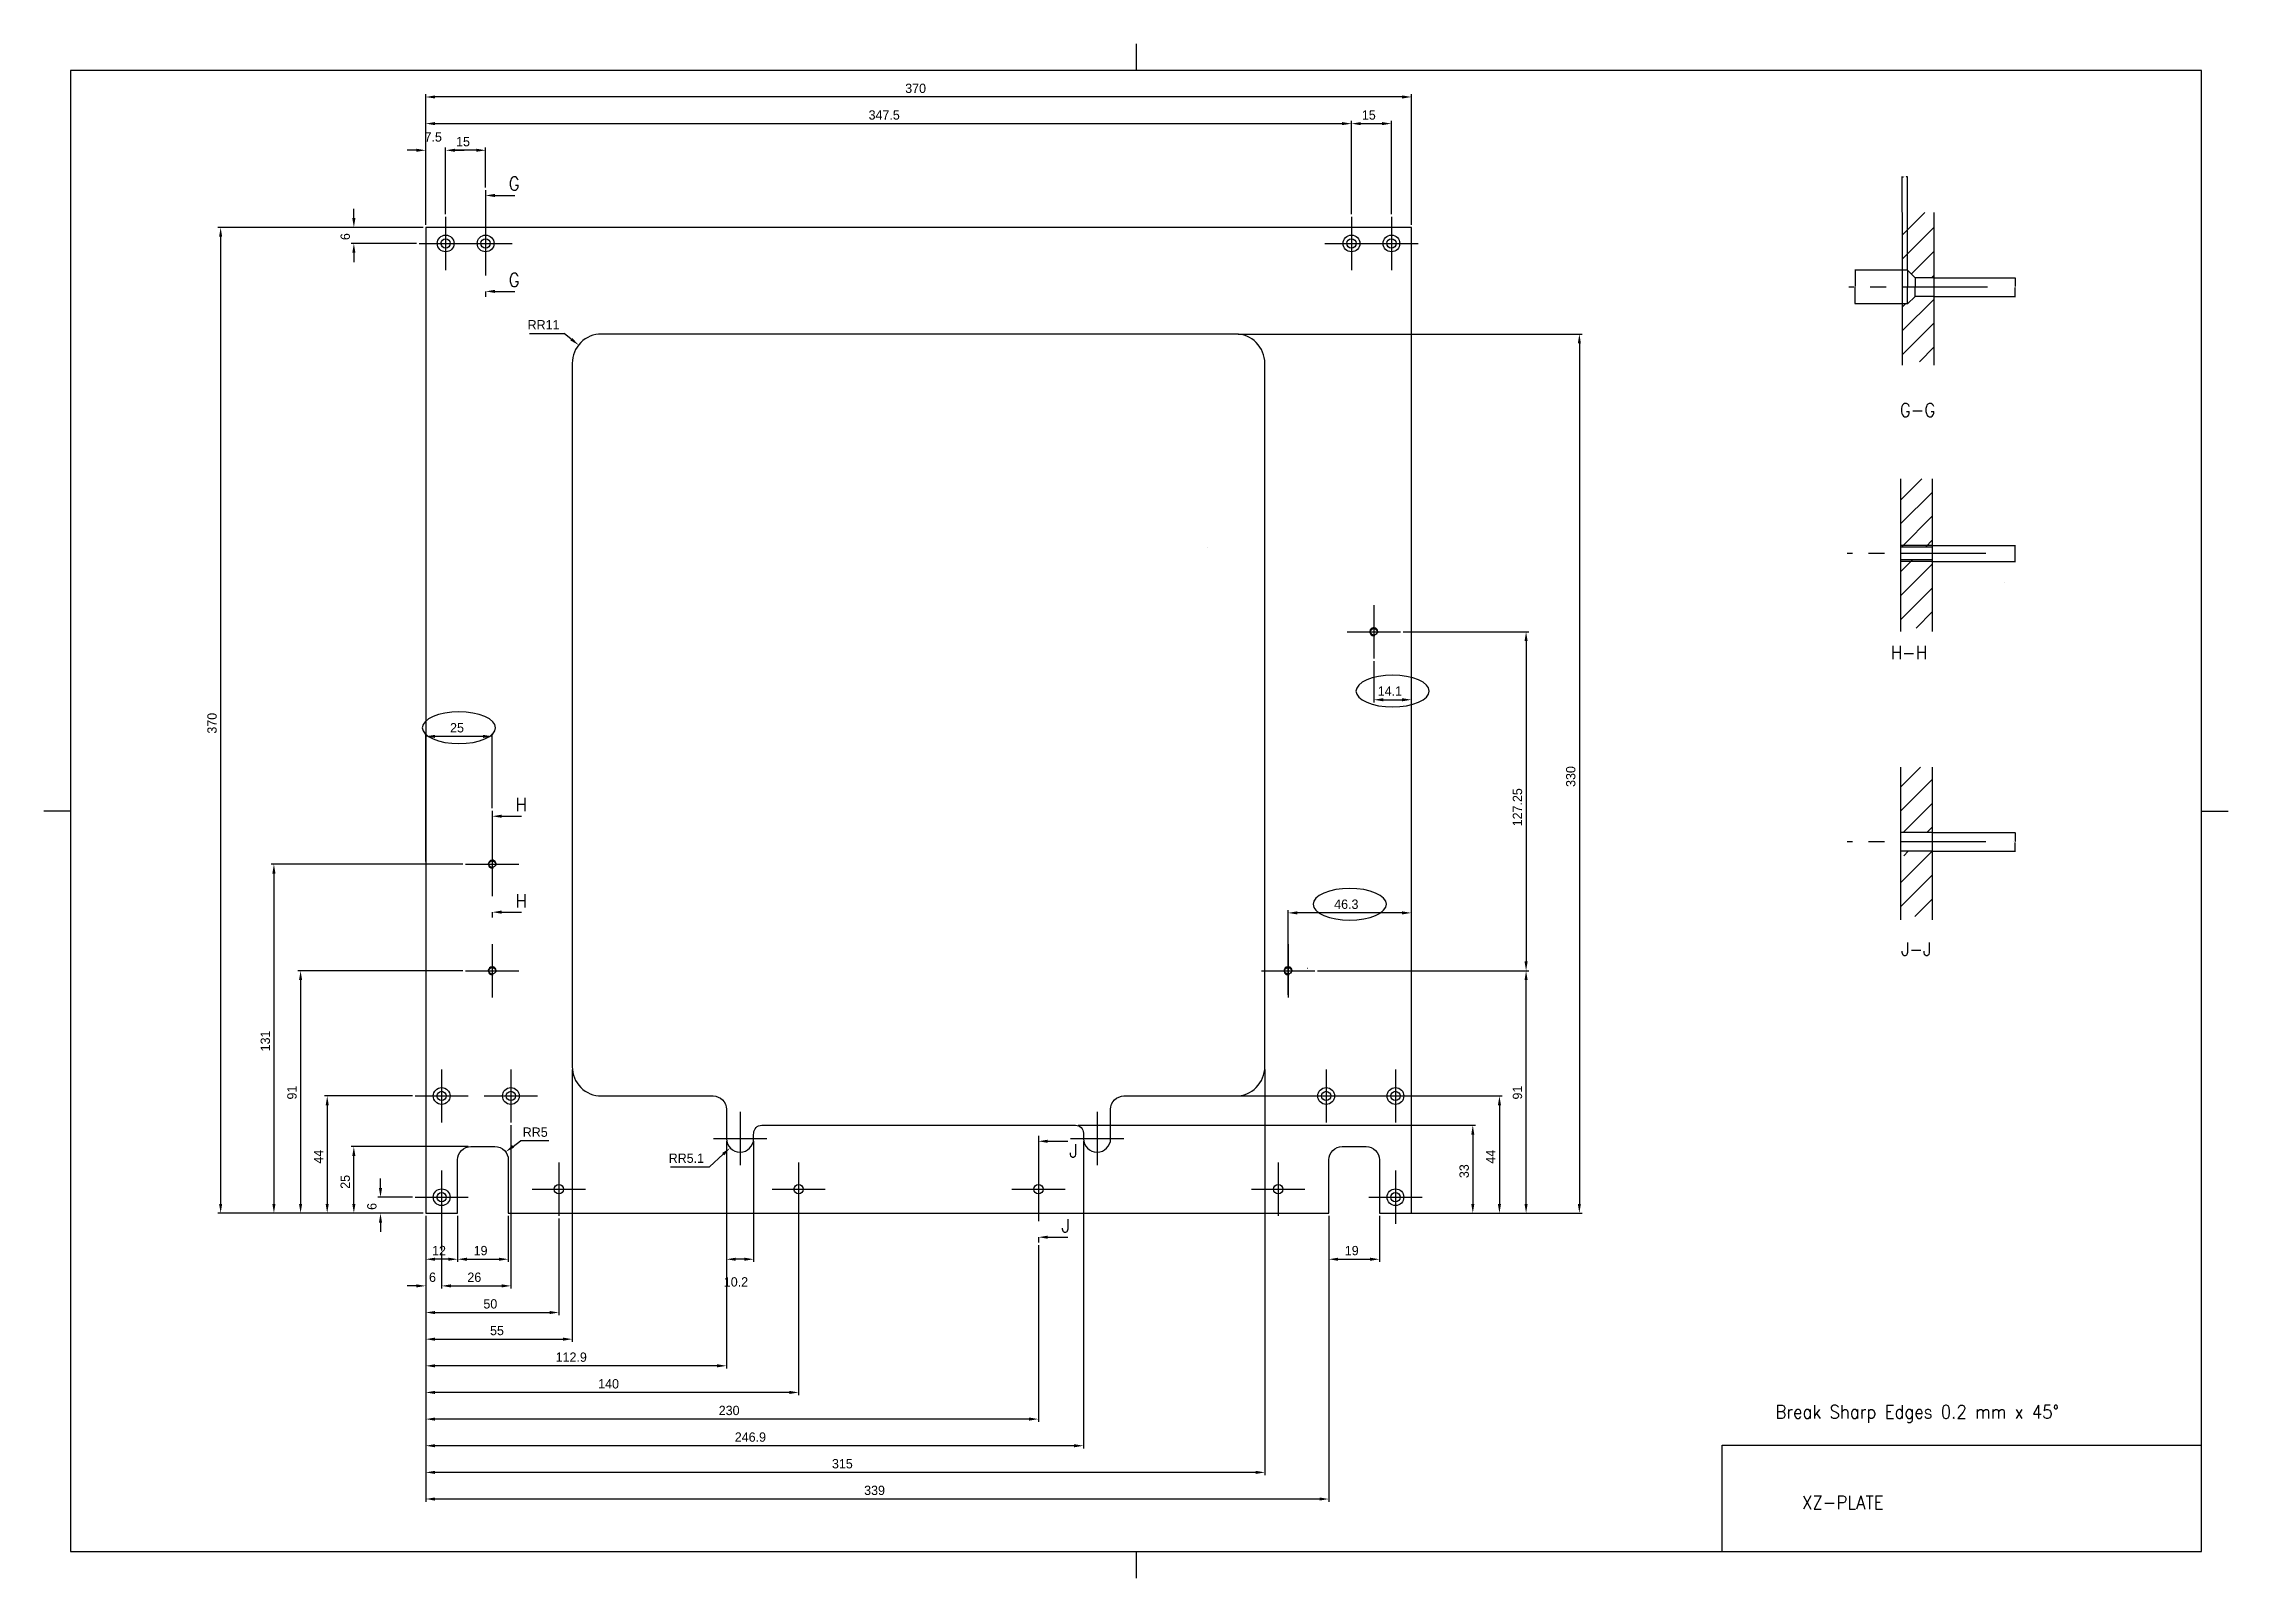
# Model space of a CAD drawing. Extents: x -1900 to -80, y -566 to 781.
# Drawn here: x -1900 to -1080, y -566 to 10 of the extents above; entities that cross this region are included whole.
import ezdxf
from ezdxf.enums import TextEntityAlignment as Align

# ---------------------------------------------------------------- set-up
doc = ezdxf.new("R2010")
doc.units = 0
doc.linetypes.add('CENTER', pattern=[50, 32, -6, 6, -6])
doc.layers.get('0').update_dxf_attribs({"linetype": 'CONTINUOUS'})
doc.layers.get('DEFPOINTS').update_dxf_attribs({"linetype": 'CONTINUOUS'})
for name, color, linetype in [('_COMMENTS_NAMES', 7, 'CONTINUOUS'), ('BORDER', 7, 'CONTINUOUS'), ('CENTER', 1, 'CENTER'), ('DIMENSION', 4, 'CONTINUOUS'), ('DIMENSION_NEW', 6, 'CONTINUOUS'), ('HATCH', 3, 'CONTINUOUS'), ('HOLE_3_5_MM', 6, 'CONTINUOUS'), ('HOLE_M3', 3, 'CONTINUOUS'), ('SECTION', 4, 'CENTER'), ('THINLINE', 3, 'CONTINUOUS')]:
    doc.layers.add(name, color=color, linetype=linetype)
doc.styles.add('TEXTSTYLE0', font='standard')
doc.styles.add('TEXTSTYLE12', font='Standard')
doc.styles.add('TEXTSTYLE13', font='Standard')
doc.styles.add('TEXTSTYLE14', font='Standard')
doc.styles.add('TEXTSTYLE15', font='Standard')
doc.styles.add('TEXTSTYLE16', font='Standard')
doc.styles.add('TEXTSTYLE17', font='Standard')
doc.styles.add('TEXTSTYLE18', font='Standard')
doc.styles.add('TEXTSTYLE19', font='Standard')
doc.styles.add('TEXTSTYLE20', font='Standard')
doc.styles.add('TEXTSTYLE42', font='Standard')
doc.dimstyles.new('QCADDIMSTYLE', dxfattribs={"dimtxt": 3.5, "dimasz": 3.5, "dimexe": 1, "dimexo": 1, "dimgap": 1.5, "dimtad": 1, "dimtoh": 1, "dimzin": 0, "dimcen": 0.09, "dimazin": 3, "dimtfac": 1, "dimtofl": 0, "dimtmove": 0, "dimatfit": 3})

msp = doc.modelspace()

# ---------------------------------------------------------------- texts
at = {"layer": '_COMMENTS_NAMES', "linetype": 'CONTINUOUS'}
for s, style, p in [('Break Sharp Edges 0.2 mm x 45°', 'TEXTSTYLE42', (-1250, -506)), ('XZ-PLATE', 'TEXTSTYLE0', (-1240, -540))]:
    msp.add_text(s, height=5, dxfattribs=dict(at, style=style)).set_placement(p)
at = {"layer": 'SECTION', "linetype": 'CONTINUOUS'}
for s, style, p in [('G', 'TEXTSTYLE14', (-1725.476, -45.014)), ('G', 'TEXTSTYLE15', (-1725.476, -81.186)), ('H', 'TEXTSTYLE12', (-1722.976, -278.014)), ('H', 'TEXTSTYLE13', (-1722.976, -314.186)), ('J', 'TEXTSTYLE19', (-1515, -408)), ('J', 'TEXTSTYLE20', (-1517.976, -436.186))]:
    msp.add_text(s, height=5, dxfattribs=dict(at, style=style)).set_placement(p)
for s, style, p in [('G-G', 'TEXTSTYLE16', (-1190, -130)), ('H-H', 'TEXTSTYLE17', (-1193.065, -221.002)), ('J-J', 'TEXTSTYLE18', (-1191.468, -332.336))]:
    msp.add_text(s, height=5, rotation=360, dxfattribs=dict(at, style=style)).set_placement(p, align=Align.RIGHT)

# ---------------------------------------------------------------- blocks, each defined once
blk = doc.blocks.new('*D11')
at = {"layer": 'DEFPOINTS', "color": 0}
for p in [(-1749.12, -30), (-1749.12, -54.97), (-1756.62, -58.97)]:
    blk.add_point(p, dxfattribs=at)
at = {"layer": 'DIMENSION', "color": 0}
for p, q in [((-1760.12, -30), (-1763.62, -30)), ((-1756.62, -57.97), (-1756.62, -29)), ((-1749.12, -53.97), (-1749.12, -29)), ((-1745.62, -30), (-1742.12, -30))]:
    blk.add_line(p, q, dxfattribs=at)
for points in [[(-1760.12, -30.58), (-1760.12, -29.42), (-1756.62, -30)], [(-1745.62, -29.42), (-1745.62, -30.58), (-1749.12, -30)]]:
    blk.add_solid(points, dxfattribs=at)
at = {"layer": 'DIMENSION', "color": 0, "linetype": 'CONTINUOUS'}
blk.add_text('7.5', height=3.5, dxfattribs=at).set_placement((-1757.04, -26.75))
blk = doc.blocks.new('*D12')
at = {"layer": 'DEFPOINTS', "color": 0}
for p in [(-1749.12, -30), (-1734.12, -44.97), (-1749.12, -53.97)]:
    blk.add_point(p, dxfattribs=at)
at = {"layer": 'DIMENSION', "color": 0}
for p, q in [((-1749.12, -52.97), (-1749.12, -29)), ((-1737.62, -30), (-1745.62, -30)), ((-1734.12, -43.97), (-1734.12, -29))]:
    blk.add_line(p, q, dxfattribs=at)
for points in [[(-1745.62, -29.42), (-1745.62, -30.58), (-1749.12, -30)], [(-1737.62, -30.58), (-1737.62, -29.42), (-1734.12, -30)]]:
    blk.add_solid(points, dxfattribs=at)
at = {"layer": 'DIMENSION', "color": 0, "linetype": 'CONTINUOUS'}
blk.add_text('15', height=3.5, dxfattribs=at).set_placement((-1745.21, -28.5))
blk = doc.blocks.new('*D13')
at = {"layer": 'DEFPOINTS', "color": 0}
for p in [(-1409.12, -20), (-1409.12, -54.97), (-1756.62, -58.97)]:
    blk.add_point(p, dxfattribs=at)
at = {"layer": 'DIMENSION', "color": 0}
for p, q in [((-1756.62, -57.97), (-1756.62, -19)), ((-1753.12, -20), (-1412.62, -20)), ((-1409.12, -53.97), (-1409.12, -19))]:
    blk.add_line(p, q, dxfattribs=at)
for points in [[(-1753.12, -19.42), (-1753.12, -20.58), (-1756.62, -20)], [(-1412.62, -20.58), (-1412.62, -19.42), (-1409.12, -20)]]:
    blk.add_solid(points, dxfattribs=at)
at = {"layer": 'DIMENSION', "color": 0, "linetype": 'CONTINUOUS'}
blk.add_text('347.5', height=3.5, dxfattribs=at).set_placement((-1590.37, -18.5))
blk = doc.blocks.new('*D14')
at = {"layer": 'DEFPOINTS', "color": 0}
for p in [(-1394.12, -20), (-1409.12, -54.97), (-1394.12, -54.97)]:
    blk.add_point(p, dxfattribs=at)
at = {"layer": 'DIMENSION', "color": 0}
for p, q in [((-1409.12, -53.97), (-1409.12, -19)), ((-1405.62, -20), (-1397.62, -20)), ((-1394.12, -53.97), (-1394.12, -19))]:
    blk.add_line(p, q, dxfattribs=at)
for points in [[(-1405.62, -19.42), (-1405.62, -20.58), (-1409.12, -20)], [(-1397.62, -20.58), (-1397.62, -19.42), (-1394.12, -20)]]:
    blk.add_solid(points, dxfattribs=at)
at = {"layer": 'DIMENSION', "color": 0, "linetype": 'CONTINUOUS'}
blk.add_text('15', height=3.5, dxfattribs=at).set_placement((-1405.21, -18.5))
blk = doc.blocks.new('*D15')
at = {"layer": 'DEFPOINTS', "color": 0}
for p in [(-1756.62, -10), (-1756.62, -58.97), (-1386.62, -58.97)]:
    blk.add_point(p, dxfattribs=at)
at = {"layer": 'DIMENSION', "color": 0}
for p, q in [((-1756.62, -57.97), (-1756.62, -9)), ((-1390.12, -10), (-1753.12, -10)), ((-1386.62, -57.97), (-1386.62, -9))]:
    blk.add_line(p, q, dxfattribs=at)
for points in [[(-1753.12, -9.42), (-1753.12, -10.58), (-1756.62, -10)], [(-1390.12, -10.58), (-1390.12, -9.42), (-1386.62, -10)]]:
    blk.add_solid(points, dxfattribs=at)
at = {"layer": 'DIMENSION', "color": 0, "linetype": 'CONTINUOUS'}
blk.add_text('370', height=3.5, dxfattribs=at).set_placement((-1576.62, -8.5))
blk = doc.blocks.new('*D16')
at = {"layer": 'DEFPOINTS', "color": 0}
for p in [(-1756.62, -428.97), (-1750.62, -442.97), (-1750.62, -456.24)]:
    blk.add_point(p, dxfattribs=at)
at = {"layer": 'DIMENSION', "color": 0}
for p, q in [((-1756.62, -429.97), (-1756.62, -457.24)), ((-1750.62, -443.97), (-1750.62, -457.24)), ((-1760.12, -456.24), (-1763.62, -456.24)), ((-1747.12, -456.24), (-1743.62, -456.24))]:
    blk.add_line(p, q, dxfattribs=at)
for points in [[(-1760.12, -456.83), (-1760.12, -455.66), (-1756.62, -456.24)], [(-1747.12, -455.66), (-1747.12, -456.83), (-1750.62, -456.24)]]:
    blk.add_solid(points, dxfattribs=at)
at = {"layer": 'DIMENSION', "color": 0, "linetype": 'CONTINUOUS'}
blk.add_text('6', height=3.5, dxfattribs=at).set_placement((-1755.37, -454.74))
blk = doc.blocks.new('*D17')
at = {"layer": 'DEFPOINTS', "color": 0}
for p in [(-1724.62, -394.97), (-1750.62, -443.97), (-1724.62, -456.24)]:
    blk.add_point(p, dxfattribs=at)
at = {"layer": 'DIMENSION', "color": 0}
for p, q in [((-1724.62, -395.97), (-1724.62, -457.24)), ((-1750.62, -444.97), (-1750.62, -457.24)), ((-1747.12, -456.24), (-1728.12, -456.24))]:
    blk.add_line(p, q, dxfattribs=at)
for points in [[(-1747.12, -455.66), (-1747.12, -456.83), (-1750.62, -456.24)], [(-1728.12, -456.83), (-1728.12, -455.66), (-1724.62, -456.24)]]:
    blk.add_solid(points, dxfattribs=at)
at = {"layer": 'DIMENSION', "color": 0, "linetype": 'CONTINUOUS'}
blk.add_text('26', height=3.5, dxfattribs=at).set_placement((-1740.96, -454.74))
blk = doc.blocks.new('*D18')
at = {"layer": 'DEFPOINTS', "color": 0}
for p in [(-1744.62, -428.97), (-1725.62, -428.97), (-1725.62, -446.24)]:
    blk.add_point(p, dxfattribs=at)
at = {"layer": 'DIMENSION', "color": 0}
for p, q in [((-1744.62, -429.97), (-1744.62, -447.24)), ((-1725.62, -429.97), (-1725.62, -447.24)), ((-1741.12, -446.24), (-1729.12, -446.24))]:
    blk.add_line(p, q, dxfattribs=at)
for points in [[(-1741.12, -445.66), (-1741.12, -446.83), (-1744.62, -446.24)], [(-1729.12, -446.83), (-1729.12, -445.66), (-1725.62, -446.24)]]:
    blk.add_solid(points, dxfattribs=at)
at = {"layer": 'DIMENSION', "color": 0, "linetype": 'CONTINUOUS'}
blk.add_text('19', height=3.5, dxfattribs=at).set_placement((-1738.62, -444.74))
blk = doc.blocks.new('*D19')
at = {"layer": 'DEFPOINTS', "color": 0}
for p in [(-1756.62, -428.97), (-1744.62, -428.97), (-1756.62, -446.24)]:
    blk.add_point(p, dxfattribs=at)
at = {"layer": 'DIMENSION', "color": 0}
for p, q in [((-1756.62, -429.97), (-1756.62, -447.24)), ((-1744.62, -429.97), (-1744.62, -447.24)), ((-1748.12, -446.24), (-1753.12, -446.24))]:
    blk.add_line(p, q, dxfattribs=at)
for points in [[(-1753.12, -445.66), (-1753.12, -446.83), (-1756.62, -446.24)], [(-1748.12, -446.83), (-1748.12, -445.66), (-1744.62, -446.24)]]:
    blk.add_solid(points, dxfattribs=at)
at = {"layer": 'DIMENSION', "color": 0, "linetype": 'CONTINUOUS'}
blk.add_text('12', height=3.5, dxfattribs=at).set_placement((-1754.21, -444.74))
blk = doc.blocks.new('*D20')
at = {"layer": 'DEFPOINTS', "color": 0}
for p in [(-1756.62, -428.97), (-1706.62, -429.97), (-1706.62, -466.24)]:
    blk.add_point(p, dxfattribs=at)
at = {"layer": 'DIMENSION', "color": 0}
for p, q in [((-1756.62, -429.97), (-1756.62, -467.24)), ((-1706.62, -430.97), (-1706.62, -467.24)), ((-1753.12, -466.24), (-1710.12, -466.24))]:
    blk.add_line(p, q, dxfattribs=at)
for points in [[(-1753.12, -465.66), (-1753.12, -466.83), (-1756.62, -466.24)], [(-1710.12, -466.83), (-1710.12, -465.66), (-1706.62, -466.24)]]:
    blk.add_solid(points, dxfattribs=at)
at = {"layer": 'DIMENSION', "color": 0, "linetype": 'CONTINUOUS'}
blk.add_text('50', height=3.5, dxfattribs=at).set_placement((-1734.96, -464.74))
blk = doc.blocks.new('*D21')
at = {"layer": 'DEFPOINTS', "color": 0}
for p in [(-1701.62, -373.97), (-1756.62, -428.97), (-1701.62, -476.24)]:
    blk.add_point(p, dxfattribs=at)
at = {"layer": 'DIMENSION', "color": 0}
for p, q in [((-1701.62, -374.97), (-1701.62, -477.24)), ((-1756.62, -429.97), (-1756.62, -477.24)), ((-1753.12, -476.24), (-1705.12, -476.24))]:
    blk.add_line(p, q, dxfattribs=at)
for points in [[(-1753.12, -475.66), (-1753.12, -476.83), (-1756.62, -476.24)], [(-1705.12, -476.83), (-1705.12, -475.66), (-1701.62, -476.24)]]:
    blk.add_solid(points, dxfattribs=at)
at = {"layer": 'DIMENSION', "color": 0, "linetype": 'CONTINUOUS'}
blk.add_text('55', height=3.5, dxfattribs=at).set_placement((-1732.46, -474.74))
blk = doc.blocks.new('*D22')
at = {"layer": 'DEFPOINTS', "color": 0}
for p in [(-1643.72, -400.97), (-1756.62, -428.97), (-1756.62, -486.24)]:
    blk.add_point(p, dxfattribs=at)
at = {"layer": 'DIMENSION', "color": 0}
for p, q in [((-1643.72, -401.97), (-1643.72, -487.24)), ((-1756.62, -429.97), (-1756.62, -487.24)), ((-1647.22, -486.24), (-1753.12, -486.24))]:
    blk.add_line(p, q, dxfattribs=at)
for points in [[(-1753.12, -485.66), (-1753.12, -486.83), (-1756.62, -486.24)], [(-1647.22, -486.83), (-1647.22, -485.66), (-1643.72, -486.24)]]:
    blk.add_solid(points, dxfattribs=at)
at = {"layer": 'DIMENSION', "color": 0, "linetype": 'CONTINUOUS'}
blk.add_text('112.9', height=3.5, dxfattribs=at).set_placement((-1707.84, -484.74))
blk = doc.blocks.new('*D23')
at = {"layer": 'DEFPOINTS', "color": 0}
for p in [(-1643.72, -400.97), (-1633.52, -400.97), (-1643.72, -446.24)]:
    blk.add_point(p, dxfattribs=at)
at = {"layer": 'DIMENSION', "color": 0}
for p, q in [((-1643.72, -401.97), (-1643.72, -447.24)), ((-1633.52, -401.97), (-1633.52, -447.24)), ((-1637.02, -446.24), (-1640.22, -446.24))]:
    blk.add_line(p, q, dxfattribs=at)
for points in [[(-1640.22, -445.66), (-1640.22, -446.83), (-1643.72, -446.24)], [(-1637.02, -446.83), (-1637.02, -445.66), (-1633.52, -446.24)]]:
    blk.add_solid(points, dxfattribs=at)
at = {"layer": 'DIMENSION', "color": 0, "linetype": 'CONTINUOUS'}
blk.add_text('10.2', height=3.5, dxfattribs=at).set_placement((-1644.71, -456.49))
blk = doc.blocks.new('*D24')
at = {"layer": 'DEFPOINTS', "color": 0}
for p in [(-1756.62, -428.97), (-1616.62, -428.97), (-1756.62, -496.24)]:
    blk.add_point(p, dxfattribs=at)
at = {"layer": 'DIMENSION', "color": 0}
for p, q in [((-1756.62, -429.97), (-1756.62, -497.24)), ((-1616.62, -429.97), (-1616.62, -497.24)), ((-1620.12, -496.24), (-1753.12, -496.24))]:
    blk.add_line(p, q, dxfattribs=at)
for points in [[(-1753.12, -495.66), (-1753.12, -496.83), (-1756.62, -496.24)], [(-1620.12, -496.83), (-1620.12, -495.66), (-1616.62, -496.24)]]:
    blk.add_solid(points, dxfattribs=at)
at = {"layer": 'DIMENSION', "color": 0, "linetype": 'CONTINUOUS'}
blk.add_text('140', height=3.5, dxfattribs=at).set_placement((-1691.87, -494.74))
blk = doc.blocks.new('*D25')
at = {"layer": 'DEFPOINTS', "color": 0}
for p in [(-1756.62, -429.97), (-1526.62, -439.97), (-1756.62, -506.24)]:
    blk.add_point(p, dxfattribs=at)
at = {"layer": 'DIMENSION', "color": 0}
for p, q in [((-1756.62, -430.97), (-1756.62, -507.24)), ((-1526.62, -440.97), (-1526.62, -507.24)), ((-1530.12, -506.24), (-1753.12, -506.24))]:
    blk.add_line(p, q, dxfattribs=at)
for points in [[(-1753.12, -505.66), (-1753.12, -506.83), (-1756.62, -506.24)], [(-1530.12, -506.83), (-1530.12, -505.66), (-1526.62, -506.24)]]:
    blk.add_solid(points, dxfattribs=at)
at = {"layer": 'DIMENSION', "color": 0, "linetype": 'CONTINUOUS'}
blk.add_text('230', height=3.5, dxfattribs=at).set_placement((-1646.62, -504.74))
blk = doc.blocks.new('*D26')
at = {"layer": 'DEFPOINTS', "color": 0}
for p in [(-1509.72, -400.97), (-1756.62, -429.97), (-1756.62, -516.24)]:
    blk.add_point(p, dxfattribs=at)
at = {"layer": 'DIMENSION', "color": 0}
for p, q in [((-1509.72, -401.97), (-1509.72, -517.24)), ((-1756.62, -430.97), (-1756.62, -517.24)), ((-1513.22, -516.24), (-1753.12, -516.24))]:
    blk.add_line(p, q, dxfattribs=at)
for points in [[(-1753.12, -515.66), (-1753.12, -516.83), (-1756.62, -516.24)], [(-1513.22, -516.83), (-1513.22, -515.66), (-1509.72, -516.24)]]:
    blk.add_solid(points, dxfattribs=at)
at = {"layer": 'DIMENSION', "color": 0, "linetype": 'CONTINUOUS'}
blk.add_text('246.9', height=3.5, dxfattribs=at).set_placement((-1640.59, -514.74))
blk = doc.blocks.new('*D27')
at = {"layer": 'DEFPOINTS', "color": 0}
for p in [(-1773.58, -422.97), (-1760.62, -422.97), (-1756.62, -428.97)]:
    blk.add_point(p, dxfattribs=at)
at = {"layer": 'DIMENSION', "color": 0}
for p, q in [((-1773.58, -419.47), (-1773.58, -415.97)), ((-1761.62, -422.97), (-1774.58, -422.97)), ((-1757.62, -428.97), (-1774.58, -428.97)), ((-1773.58, -432.47), (-1773.58, -435.97))]:
    blk.add_line(p, q, dxfattribs=at)
for points in [[(-1774.16, -419.47), (-1773, -419.47), (-1773.58, -422.97)], [(-1773, -432.47), (-1774.16, -432.47), (-1773.58, -428.97)]]:
    blk.add_solid(points, dxfattribs=at)
at = {"layer": 'DIMENSION', "color": 0, "linetype": 'CONTINUOUS'}
blk.add_text('6', height=3.5, rotation=90, dxfattribs=at).set_placement((-1775.08, -427.72))
blk = doc.blocks.new('*D28')
at = {"layer": 'DEFPOINTS', "color": 0}
for p in [(-1783.58, -403.97), (-1739.62, -403.97), (-1756.62, -428.97)]:
    blk.add_point(p, dxfattribs=at)
at = {"layer": 'DIMENSION', "color": 0}
for p, q in [((-1740.62, -403.97), (-1784.58, -403.97)), ((-1783.58, -425.47), (-1783.58, -407.47)), ((-1757.62, -428.97), (-1784.58, -428.97))]:
    blk.add_line(p, q, dxfattribs=at)
for points in [[(-1783, -407.47), (-1784.16, -407.47), (-1783.58, -403.97)], [(-1784.16, -425.47), (-1783, -425.47), (-1783.58, -428.97)]]:
    blk.add_solid(points, dxfattribs=at)
at = {"layer": 'DIMENSION', "color": 0, "linetype": 'CONTINUOUS'}
blk.add_text('25', height=3.5, rotation=90, dxfattribs=at).set_placement((-1785.08, -419.8))
blk = doc.blocks.new('*D29')
at = {"layer": 'DEFPOINTS', "color": 0}
for p in [(-1760.62, -384.97), (-1793.58, -428.97), (-1756.62, -428.97)]:
    blk.add_point(p, dxfattribs=at)
at = {"layer": 'DIMENSION', "color": 0}
for p, q in [((-1761.62, -384.97), (-1794.58, -384.97)), ((-1793.58, -388.47), (-1793.58, -425.47)), ((-1757.62, -428.97), (-1794.58, -428.97))]:
    blk.add_line(p, q, dxfattribs=at)
for points in [[(-1793, -388.47), (-1794.16, -388.47), (-1793.58, -384.97)], [(-1794.16, -425.47), (-1793, -425.47), (-1793.58, -428.97)]]:
    blk.add_solid(points, dxfattribs=at)
at = {"layer": 'DIMENSION', "color": 0, "linetype": 'CONTINUOUS'}
blk.add_text('44', height=3.5, rotation=90, dxfattribs=at).set_placement((-1795.08, -410.38))
blk = doc.blocks.new('*D30')
at = {"layer": 'DEFPOINTS', "color": 0}
for p in [(-1741.62, -337.97), (-1803.58, -428.97), (-1756.62, -428.97)]:
    blk.add_point(p, dxfattribs=at)
at = {"layer": 'DIMENSION', "color": 0}
for p, q in [((-1742.62, -337.97), (-1804.58, -337.97)), ((-1803.58, -341.47), (-1803.58, -425.47)), ((-1757.62, -428.97), (-1804.58, -428.97))]:
    blk.add_line(p, q, dxfattribs=at)
for points in [[(-1803, -341.47), (-1804.16, -341.47), (-1803.58, -337.97)], [(-1804.16, -425.47), (-1803, -425.47), (-1803.58, -428.97)]]:
    blk.add_solid(points, dxfattribs=at)
at = {"layer": 'DIMENSION', "color": 0, "linetype": 'CONTINUOUS'}
blk.add_text('91', height=3.5, rotation=90, dxfattribs=at).set_placement((-1805.08, -386.3))
blk = doc.blocks.new('*D31')
at = {"layer": 'DEFPOINTS', "color": 0}
for p in [(-1741.62, -297.97), (-1813.58, -428.97), (-1756.62, -428.97)]:
    blk.add_point(p, dxfattribs=at)
at = {"layer": 'DIMENSION', "color": 0}
for p, q in [((-1742.62, -297.97), (-1814.58, -297.97)), ((-1813.58, -301.47), (-1813.58, -425.47)), ((-1757.62, -428.97), (-1814.58, -428.97))]:
    blk.add_line(p, q, dxfattribs=at)
for points in [[(-1813, -301.47), (-1814.16, -301.47), (-1813.58, -297.97)], [(-1814.16, -425.47), (-1813, -425.47), (-1813.58, -428.97)]]:
    blk.add_solid(points, dxfattribs=at)
at = {"layer": 'DIMENSION', "color": 0, "linetype": 'CONTINUOUS'}
blk.add_text('131', height=3.5, rotation=90, dxfattribs=at).set_placement((-1815.08, -368.22))
blk = doc.blocks.new('*D32')
at = {"layer": 'DEFPOINTS', "color": 0}
for p in [(-1422.92, -337.97), (-1343.58, -337.97), (-1386.62, -428.97)]:
    blk.add_point(p, dxfattribs=at)
at = {"layer": 'DIMENSION', "color": 0}
for p, q in [((-1421.92, -337.97), (-1342.58, -337.97)), ((-1343.58, -425.47), (-1343.58, -341.47)), ((-1385.62, -428.97), (-1342.58, -428.97))]:
    blk.add_line(p, q, dxfattribs=at)
for points in [[(-1343, -341.47), (-1344.16, -341.47), (-1343.58, -337.97)], [(-1344.16, -425.47), (-1343, -425.47), (-1343.58, -428.97)]]:
    blk.add_solid(points, dxfattribs=at)
at = {"layer": 'DIMENSION', "color": 0, "linetype": 'CONTINUOUS'}
blk.add_text('91', height=3.5, rotation=90, dxfattribs=at).set_placement((-1345.08, -386.3))
blk = doc.blocks.new('*D33')
at = {"layer": 'DEFPOINTS', "color": 0}
for p in [(-1512.74, -395.97), (-1385.62, -428.97), (-1363.58, -428.97)]:
    blk.add_point(p, dxfattribs=at)
at = {"layer": 'DIMENSION', "color": 0}
for p, q in [((-1511.74, -395.97), (-1362.58, -395.97)), ((-1363.58, -399.47), (-1363.58, -425.47)), ((-1384.62, -428.97), (-1362.58, -428.97))]:
    blk.add_line(p, q, dxfattribs=at)
for points in [[(-1363, -399.47), (-1364.16, -399.47), (-1363.58, -395.97)], [(-1364.16, -425.47), (-1363, -425.47), (-1363.58, -428.97)]]:
    blk.add_solid(points, dxfattribs=at)
at = {"layer": 'DIMENSION', "color": 0, "linetype": 'CONTINUOUS'}
blk.add_text('33', height=3.5, rotation=90, dxfattribs=at).set_placement((-1365.08, -415.8))
blk = doc.blocks.new('*D34')
at = {"layer": 'DEFPOINTS', "color": 0}
for p in [(-1452.62, -384.97), (-1386.62, -428.97), (-1353.58, -428.97)]:
    blk.add_point(p, dxfattribs=at)
at = {"layer": 'DIMENSION', "color": 0}
for p, q in [((-1451.62, -384.97), (-1352.58, -384.97)), ((-1353.58, -388.47), (-1353.58, -425.47)), ((-1385.62, -428.97), (-1352.58, -428.97))]:
    blk.add_line(p, q, dxfattribs=at)
for points in [[(-1353, -388.47), (-1354.16, -388.47), (-1353.58, -384.97)], [(-1354.16, -425.47), (-1353, -425.47), (-1353.58, -428.97)]]:
    blk.add_solid(points, dxfattribs=at)
at = {"layer": 'DIMENSION', "color": 0, "linetype": 'CONTINUOUS'}
blk.add_text('44', height=3.5, rotation=90, dxfattribs=at).set_placement((-1355.08, -410.38))
blk = doc.blocks.new('*D35')
at = {"layer": 'DEFPOINTS', "color": 0}
for p in [(-1452.62, -98.97), (-1398.62, -428.97), (-1323.58, -428.97)]:
    blk.add_point(p, dxfattribs=at)
at = {"layer": 'DIMENSION', "color": 0}
for p, q in [((-1451.62, -98.97), (-1322.58, -98.97)), ((-1323.58, -102.47), (-1323.58, -425.47)), ((-1397.62, -428.97), (-1322.58, -428.97))]:
    blk.add_line(p, q, dxfattribs=at)
for points in [[(-1323, -102.47), (-1324.16, -102.47), (-1323.58, -98.97)], [(-1324.16, -425.47), (-1323, -425.47), (-1323.58, -428.97)]]:
    blk.add_solid(points, dxfattribs=at)
at = {"layer": 'DIMENSION', "color": 0, "linetype": 'CONTINUOUS'}
blk.add_text('330', height=3.5, rotation=90, dxfattribs=at).set_placement((-1325.08, -268.97))
blk = doc.blocks.new('*D36')
at = {"layer": 'DEFPOINTS', "color": 0}
for p in [(-1756.62, -58.97), (-1833.58, -428.97), (-1756.62, -428.97)]:
    blk.add_point(p, dxfattribs=at)
at = {"layer": 'DIMENSION', "color": 0}
for p, q in [((-1757.62, -58.97), (-1834.58, -58.97)), ((-1833.58, -62.47), (-1833.58, -425.47)), ((-1757.62, -428.97), (-1834.58, -428.97))]:
    blk.add_line(p, q, dxfattribs=at)
for points in [[(-1833, -62.47), (-1834.16, -62.47), (-1833.58, -58.97)], [(-1834.16, -425.47), (-1833, -425.47), (-1833.58, -428.97)]]:
    blk.add_solid(points, dxfattribs=at)
at = {"layer": 'DIMENSION', "color": 0, "linetype": 'CONTINUOUS'}
blk.add_text('370', height=3.5, rotation=90, dxfattribs=at).set_placement((-1835.08, -248.97))
blk = doc.blocks.new('*D37')
at = {"layer": 'DEFPOINTS', "color": 0}
for p in [(-1783.58, -64.97), (-1759.12, -64.97), (-1756.62, -58.97)]:
    blk.add_point(p, dxfattribs=at)
at = {"layer": 'DIMENSION', "color": 0}
for p, q in [((-1783.58, -55.47), (-1783.58, -51.97)), ((-1757.62, -58.97), (-1784.58, -58.97)), ((-1760.12, -64.97), (-1784.58, -64.97)), ((-1783.58, -68.47), (-1783.58, -71.97))]:
    blk.add_line(p, q, dxfattribs=at)
for points in [[(-1784.16, -55.47), (-1783, -55.47), (-1783.58, -58.97)], [(-1783, -68.47), (-1784.16, -68.47), (-1783.58, -64.97)]]:
    blk.add_solid(points, dxfattribs=at)
at = {"layer": 'DIMENSION', "color": 0, "linetype": 'CONTINUOUS'}
blk.add_text('6', height=3.5, rotation=90, dxfattribs=at).set_placement((-1785.08, -63.72))
blk = doc.blocks.new('*D38')
at = {"layer": 'DEFPOINTS', "color": 0}
for p in [(-1432.92, -316.24), (-1432.92, -347.97), (-1386.62, -428.97)]:
    blk.add_point(p, dxfattribs=at)
at = {"layer": 'DIMENSION_NEW', "color": 0}
for p, q in [((-1432.92, -346.97), (-1432.92, -315.24)), ((-1390.12, -316.24), (-1429.42, -316.24)), ((-1386.62, -427.97), (-1386.62, -315.24))]:
    blk.add_line(p, q, dxfattribs=at)
for points in [[(-1429.42, -315.66), (-1429.42, -316.83), (-1432.92, -316.24)], [(-1390.12, -316.83), (-1390.12, -315.66), (-1386.62, -316.24)]]:
    blk.add_solid(points, dxfattribs=at)
at = {"layer": 'DIMENSION_NEW', "color": 0, "linetype": 'CONTINUOUS'}
blk.add_text('46.3', height=3.5, dxfattribs=at).set_placement((-1415.61, -314.74))
blk = doc.blocks.new('*D39')
at = {"layer": 'DEFPOINTS', "color": 0}
for p in [(-1400.72, -220.72), (-1386.62, -236.24), (-1386.62, -428.97)]:
    blk.add_point(p, dxfattribs=at)
at = {"layer": 'DIMENSION_NEW', "color": 0}
for p, q in [((-1400.72, -221.72), (-1400.72, -237.24)), ((-1397.22, -236.24), (-1390.12, -236.24)), ((-1386.62, -427.97), (-1386.62, -235.24))]:
    blk.add_line(p, q, dxfattribs=at)
for points in [[(-1397.22, -235.66), (-1397.22, -236.83), (-1400.72, -236.24)], [(-1390.12, -236.83), (-1390.12, -235.66), (-1386.62, -236.24)]]:
    blk.add_solid(points, dxfattribs=at)
at = {"layer": 'DIMENSION_NEW', "color": 0, "linetype": 'CONTINUOUS'}
blk.add_text('14.1', height=3.5, dxfattribs=at).set_placement((-1399.26, -234.74))
blk = doc.blocks.new('*D40')
at = {"layer": 'DEFPOINTS', "color": 0}
for p in [(-1390.72, -210.72), (-1422.92, -337.97), (-1343.58, -337.97)]:
    blk.add_point(p, dxfattribs=at)
at = {"layer": 'DIMENSION', "color": 0}
for p, q in [((-1389.72, -210.72), (-1342.58, -210.72)), ((-1343.58, -214.22), (-1343.58, -334.47)), ((-1421.92, -337.97), (-1342.58, -337.97))]:
    blk.add_line(p, q, dxfattribs=at)
for points in [[(-1343, -214.22), (-1344.16, -214.22), (-1343.58, -210.72)], [(-1344.16, -334.47), (-1343, -334.47), (-1343.58, -337.97)]]:
    blk.add_solid(points, dxfattribs=at)
at = {"layer": 'DIMENSION', "color": 0, "linetype": 'CONTINUOUS'}
blk.add_text('127.25', height=3.5, rotation=90, dxfattribs=at).set_placement((-1345.08, -283.76))
blk = doc.blocks.new('*D41')
at = {"layer": 'DEFPOINTS', "color": 0}
for p in [(-1638.62, -400.97), (-1642.37, -404.43)]:
    blk.add_point(p, dxfattribs=at)
at = {"layer": 'DIMENSION', "color": 0}
for p in [(-1644.93, -406.81), (-1664.74, -411.56)]:
    blk.add_line(p, (-1650.07, -411.56), dxfattribs=at)
blk.add_solid([(-1644.54, -407.24), (-1645.33, -406.38), (-1642.37, -404.43)], dxfattribs=at)
at = {"layer": 'DIMENSION', "color": 0, "linetype": 'CONTINUOUS'}
blk.add_text('RR5.1', height=3.5, dxfattribs=at).set_placement((-1665.41, -410.06))
blk = doc.blocks.new('*D42')
at = {"layer": 'DEFPOINTS', "color": 0}
for p in [(-1730.62, -408.97), (-1726.62, -405.98)]:
    blk.add_point(p, dxfattribs=at)
at = {"layer": 'DIMENSION', "color": 0}
for p in [(-1723.81, -403.88), (-1710.34, -401.79)]:
    blk.add_line(p, (-1721.01, -401.79), dxfattribs=at)
blk.add_solid([(-1724.16, -403.41), (-1723.46, -404.35), (-1726.62, -405.98)], dxfattribs=at)
at = {"layer": 'DIMENSION', "color": 0, "linetype": 'CONTINUOUS'}
blk.add_text('RR5', height=3.5, dxfattribs=at).set_placement((-1720.17, -400.29))
blk = doc.blocks.new('*D43')
at = {"layer": 'DEFPOINTS', "color": 0}
for p in [(-1699.22, -103.1), (-1690.62, -109.97)]:
    blk.add_point(p, dxfattribs=at)
at = {"layer": 'DIMENSION', "color": 0}
for p in [(-1717.69, -98.74), (-1701.95, -100.92)]:
    blk.add_line(p, (-1704.69, -98.74), dxfattribs=at)
blk.add_solid([(-1702.32, -101.38), (-1701.59, -100.46), (-1699.22, -103.1)], dxfattribs=at)
at = {"layer": 'DIMENSION', "color": 0, "linetype": 'CONTINUOUS'}
blk.add_text('RR11', height=3.5, dxfattribs=at).set_placement((-1718.36, -97.24))
blk = doc.blocks.new('*D44')
at = {"layer": 'DEFPOINTS', "color": 0}
for p in [(-1441.62, -373.97), (-1756.62, -428.97), (-1756.62, -526.24)]:
    blk.add_point(p, dxfattribs=at)
at = {"layer": 'DIMENSION', "color": 0}
for p, q in [((-1441.62, -374.97), (-1441.62, -527.24)), ((-1756.62, -429.97), (-1756.62, -527.24)), ((-1445.12, -526.24), (-1753.12, -526.24))]:
    blk.add_line(p, q, dxfattribs=at)
for points in [[(-1753.12, -525.66), (-1753.12, -526.83), (-1756.62, -526.24)], [(-1445.12, -526.83), (-1445.12, -525.66), (-1441.62, -526.24)]]:
    blk.add_solid(points, dxfattribs=at)
at = {"layer": 'DIMENSION', "color": 0, "linetype": 'CONTINUOUS'}
blk.add_text('315', height=3.5, dxfattribs=at).set_placement((-1604.12, -524.74))
blk = doc.blocks.new('*D45')
at = {"layer": 'DEFPOINTS', "color": 0}
for p in [(-1756.62, -428.97), (-1417.62, -428.97), (-1756.62, -536.24)]:
    blk.add_point(p, dxfattribs=at)
at = {"layer": 'DIMENSION', "color": 0}
for p, q in [((-1756.62, -429.97), (-1756.62, -537.24)), ((-1417.62, -429.97), (-1417.62, -537.24)), ((-1421.12, -536.24), (-1753.12, -536.24))]:
    blk.add_line(p, q, dxfattribs=at)
for points in [[(-1753.12, -535.66), (-1753.12, -536.83), (-1756.62, -536.24)], [(-1421.12, -536.83), (-1421.12, -535.66), (-1417.62, -536.24)]]:
    blk.add_solid(points, dxfattribs=at)
at = {"layer": 'DIMENSION', "color": 0, "linetype": 'CONTINUOUS'}
blk.add_text('339', height=3.5, dxfattribs=at).set_placement((-1592.04, -534.74))
blk = doc.blocks.new('*D46')
at = {"layer": 'DEFPOINTS', "color": 0}
for p in [(-1417.62, -428.97), (-1398.62, -428.97), (-1398.62, -446.24)]:
    blk.add_point(p, dxfattribs=at)
at = {"layer": 'DIMENSION', "color": 0}
for p, q in [((-1417.62, -429.97), (-1417.62, -447.24)), ((-1398.62, -429.97), (-1398.62, -447.24)), ((-1414.12, -446.24), (-1402.12, -446.24))]:
    blk.add_line(p, q, dxfattribs=at)
for points in [[(-1414.12, -445.66), (-1414.12, -446.83), (-1417.62, -446.24)], [(-1402.12, -446.83), (-1402.12, -445.66), (-1398.62, -446.24)]]:
    blk.add_solid(points, dxfattribs=at)
at = {"layer": 'DIMENSION', "color": 0, "linetype": 'CONTINUOUS'}
blk.add_text('19', height=3.5, dxfattribs=at).set_placement((-1411.62, -444.74))
blk = doc.blocks.new('*X256')
at = {"layer": 'DIMENSION'}
blk.add_line((-1728.12, -279.97), (-1720.61, -279.97), dxfattribs=at)
blk.add_solid([(-1728.12, -280.55), (-1731.62, -279.97), (-1728.12, -279.38)], dxfattribs=at)
blk = doc.blocks.new('*X257')
at = {"layer": 'DIMENSION'}
blk.add_line((-1728.12, -315.97), (-1720.61, -315.97), dxfattribs=at)
blk.add_solid([(-1728.12, -316.55), (-1731.62, -315.97), (-1728.12, -315.38)], dxfattribs=at)
blk = doc.blocks.new('*X258')
at = {"layer": 'DIMENSION'}
blk.add_line((-1730.62, -46.97), (-1723.11, -46.97), dxfattribs=at)
blk.add_solid([(-1730.62, -47.55), (-1734.12, -46.97), (-1730.62, -46.38)], dxfattribs=at)
blk = doc.blocks.new('*X259')
at = {"layer": 'DIMENSION'}
blk.add_line((-1730.62, -82.97), (-1723.11, -82.97), dxfattribs=at)
blk.add_solid([(-1730.62, -83.55), (-1734.12, -82.97), (-1730.62, -82.38)], dxfattribs=at)
blk = doc.blocks.new('*D94')
at = {"layer": 'DEFPOINTS', "color": 0}
for p in [(-1220, -75.05), (-1202.4, -75.05), (-1202.4, -87.65)]:
    blk.add_point(p, dxfattribs=at)
at = {"layer": 'DIMENSION', "color": 0}
for p, q in [((-1202.46, -75.05), (-1220.18, -75.05)), ((-1220, -75.23), (-1220, -81.17)), ((-1220, -87.47), (-1220, -81.53)), ((-1202.46, -87.65), (-1220.18, -87.65))]:
    blk.add_line(p, q, dxfattribs=at)
for points in [[(-1219.97, -75.23), (-1220.03, -75.23), (-1220, -75.05)], [(-1220.03, -87.47), (-1219.97, -87.47), (-1220, -87.65)]]:
    blk.add_solid(points, dxfattribs=at)
at = {"layer": 'DIMENSION', "color": 0, "linetype": 'CONTINUOUS'}
blk.add_text('ø6.3000', height=0.18, dxfattribs=at).set_placement((-1220.55, -81.44))
blk = doc.blocks.new('*D95')
at = {"layer": 'DEFPOINTS', "color": 0}
for p in [(-1190.4, -77.85), (-1160, -77.85), (-1190.4, -84.85)]:
    blk.add_point(p, dxfattribs=at)
at = {"layer": 'DIMENSION', "color": 0}
for p, q in [((-1190.34, -77.85), (-1159.82, -77.85)), ((-1160, -78.03), (-1160, -81.17)), ((-1160, -84.67), (-1160, -81.53)), ((-1190.34, -84.85), (-1159.82, -84.85))]:
    blk.add_line(p, q, dxfattribs=at)
for points in [[(-1159.97, -78.03), (-1160.03, -78.03), (-1160, -77.85)], [(-1160.03, -84.67), (-1159.97, -84.67), (-1160, -84.85)]]:
    blk.add_solid(points, dxfattribs=at)
at = {"layer": 'DIMENSION', "color": 0, "linetype": 'CONTINUOUS'}
blk.add_text('ø3.5000', height=0.18, dxfattribs=at).set_placement((-1160.55, -81.44))
blk = doc.blocks.new('*D96')
at = {"layer": 'DEFPOINTS', "color": 0}
for p in [(-1202.4, -40), (-1202.4, -53.35), (-1200.4, -75.05)]:
    blk.add_point(p, dxfattribs=at)
at = {"layer": 'DIMENSION', "color": 0}
for p, q in [((-1202.4, -53.29), (-1202.4, -39.82)), ((-1202.22, -40), (-1201.92, -40)), ((-1200.58, -40), (-1200.88, -40)), ((-1200.4, -74.99), (-1200.4, -39.82))]:
    blk.add_line(p, q, dxfattribs=at)
for points in [[(-1202.22, -39.97), (-1202.22, -40.03), (-1202.4, -40)], [(-1200.58, -40.03), (-1200.58, -39.97), (-1200.4, -40)]]:
    blk.add_solid(points, dxfattribs=at)
at = {"layer": 'DIMENSION', "color": 0, "linetype": 'CONTINUOUS'}
blk.add_text('1.0000', height=0.18, dxfattribs=at).set_placement((-1201.88, -40.09))
blk = doc.blocks.new('*X260')
at = {"layer": 'HATCH'}
for p, q in [((-1202.4, -61.91), (-1193.85, -53.35)), ((-1202.4, -70.89), (-1190.4, -58.89)), ((-1198.99, -76.46), (-1190.4, -67.87)), ((-1191.41, -77.85), (-1190.4, -76.85)), ((-1202.4, -97.83), (-1190.4, -85.83)), ((-1202.4, -88.85), (-1201.21, -87.65)), ((-1202.4, -106.81), (-1190.4, -94.81)), ((-1195.97, -109.35), (-1190.4, -103.79))]:
    blk.add_line(p, q, dxfattribs=at)
blk = doc.blocks.new('*D97')
at = {"layer": 'DEFPOINTS', "color": 0}
for p in [(-1191, -286.1), (-1160, -286.1), (-1191, -293.1)]:
    blk.add_point(p, dxfattribs=at)
at = {"layer": 'DIMENSION', "color": 0}
for p, q in [((-1190.94, -286.1), (-1159.82, -286.1)), ((-1160, -286.28), (-1160, -289.42)), ((-1190.94, -293.1), (-1159.82, -293.1)), ((-1160, -292.92), (-1160, -289.78))]:
    blk.add_line(p, q, dxfattribs=at)
for points in [[(-1159.97, -286.28), (-1160.03, -286.28), (-1160, -286.1)], [(-1160.03, -292.92), (-1159.97, -292.92), (-1160, -293.1)]]:
    blk.add_solid(points, dxfattribs=at)
at = {"layer": 'DIMENSION', "color": 0, "linetype": 'CONTINUOUS'}
blk.add_text('ø3.5000', height=0.18, dxfattribs=at).set_placement((-1160.55, -289.69))
blk = doc.blocks.new('*X261')
at = {"layer": 'HATCH'}
for p, q in [((-1203, -269.05), (-1195.55, -261.6)), ((-1203, -278.03), (-1191, -266.03)), ((-1202.09, -286.1), (-1191, -275.01)), ((-1193.11, -286.1), (-1191, -283.99)), ((-1203, -304.97), (-1191.13, -293.1)), ((-1201.8, -294.79), (-1200.11, -293.1)), ((-1203, -295.99), (-1202.91, -295.9)), ((-1203, -313.95), (-1191, -301.95)), ((-1197.67, -317.6), (-1191, -310.93))]:
    blk.add_line(p, q, dxfattribs=at)
blk = doc.blocks.new('*X262')
at = {"layer": 'HATCH'}
for p, q in [((-1203, -161.29), (-1195.06, -153.35)), ((-1203, -170.27), (-1191, -158.27)), ((-1202.7, -178.95), (-1191, -167.25)), ((-1193.72, -178.95), (-1191, -176.23))]:
    blk.add_line(p, q, dxfattribs=at)
blk = doc.blocks.new('*X263')
at = {"layer": 'HATCH'}
for p, q in [((-1203, -188.23), (-1198.52, -183.75)), ((-1203, -197.21), (-1191, -185.21)), ((-1203, -206.19), (-1191, -194.19)), ((-1197.18, -209.35), (-1191, -203.17))]:
    blk.add_line(p, q, dxfattribs=at)
blk = doc.blocks.new('*D98')
at = {"layer": 'DEFPOINTS', "color": 0}
for p in [(-1191, -178.35), (-1160, -178.35), (-1191, -184.35)]:
    blk.add_point(p, dxfattribs=at)
at = {"layer": 'DIMENSION', "color": 0}
for p, q in [((-1190.94, -178.35), (-1159.82, -178.35)), ((-1160, -184.17), (-1160, -178.53)), ((-1190.94, -184.35), (-1159.82, -184.35))]:
    blk.add_line(p, q, dxfattribs=at)
for points in [[(-1159.97, -178.53), (-1160.03, -178.53), (-1160, -178.35)], [(-1160.03, -184.17), (-1159.97, -184.17), (-1160, -184.35)]]:
    blk.add_solid(points, dxfattribs=at)
at = {"layer": 'DIMENSION', "color": 0, "linetype": 'CONTINUOUS'}
blk.add_text('M3.0000', height=0.18, dxfattribs=at).set_placement((-1164.74, -192.18))
blk = doc.blocks.new('*X264')
at = {"layer": 'DIMENSION'}
blk.add_line((-1523.12, -401.97), (-1515.61, -401.97), dxfattribs=at)
blk.add_solid([(-1523.12, -402.55), (-1526.62, -401.97), (-1523.12, -401.38)], dxfattribs=at)
blk = doc.blocks.new('*X265')
at = {"layer": 'DIMENSION'}
blk.add_line((-1523.12, -437.97), (-1515.61, -437.97), dxfattribs=at)
blk.add_solid([(-1523.12, -438.55), (-1526.62, -437.97), (-1523.12, -437.38)], dxfattribs=at)
blk = doc.blocks.new('*D184')
at = {"layer": 'DEFPOINTS', "color": 0}
for p in [(-1756.62, -250), (-1731.62, -277.97), (-1756.62, -297.97)]:
    blk.add_point(p, dxfattribs=at)
at = {"layer": 'DIMENSION_NEW', "color": 0}
for p, q in [((-1756.62, -296.97), (-1756.62, -249)), ((-1735.12, -250), (-1753.12, -250)), ((-1731.62, -276.97), (-1731.62, -249))]:
    blk.add_line(p, q, dxfattribs=at)
for points in [[(-1753.12, -249.42), (-1753.12, -250.58), (-1756.62, -250)], [(-1735.12, -250.58), (-1735.12, -249.42), (-1731.62, -250)]]:
    blk.add_solid(points, dxfattribs=at)
at = {"layer": 'DIMENSION_NEW', "color": 0, "linetype": 'CONTINUOUS'}
blk.add_text('25', height=3.5, dxfattribs=at).set_placement((-1747.46, -248.5))

# ---------------------------------------------------------------- dimensions: what is measured, and where the dimension line sits
at = {"layer": 'DIMENSION'}
for base, p1, p2, override, picture, middle in [((-1756.622, -10), (-1386.622, -58.967), (-1756.622, -58.967), {"dimtxt": 3.5, "dimasz": 3.5, "dimexe": 1, "dimexo": 1, "dimgap": 1.5, "dimtad": 1, "dimzin": 8, "dimcen": 0, "dimclrd": 0, "dimclre": 0, "dimclrt": 0, "dimtp": 0.1, "dimtm": 0.1, "dimtfac": 0.71, "dimtmove": 2}, '*D15', (-1571.622, -6.75)), ((-1409.122, -20), (-1756.622, -58.967), (-1409.122, -54.967), {"dimtxt": 3.5, "dimasz": 3.5, "dimexe": 1, "dimexo": 1, "dimgap": 1.5, "dimtad": 1, "dimzin": 8, "dimcen": 0, "dimclrd": 0, "dimclre": 0, "dimclrt": 0, "dimtp": 0.1, "dimtm": 0.1, "dimtfac": 0.71, "dimtmove": 2}, '*D13', (-1582.872, -16.75)), ((-1394.122, -20), (-1409.122, -54.967), (-1394.122, -54.967), {"dimtxt": 3.5, "dimasz": 3.5, "dimexe": 1, "dimexo": 1, "dimgap": 1.5, "dimtad": 1, "dimzin": 8, "dimcen": 0, "dimclrd": 0, "dimclre": 0, "dimclrt": 0, "dimtp": 0.1, "dimtm": 0.1, "dimtfac": 0.71, "dimtmove": 2}, '*D14', (-1401.622, -16.75)), ((-1749.122, -30), (-1756.622, -58.967), (-1749.122, -54.967), {"dimtxt": 3.5, "dimasz": 3.5, "dimexe": 1, "dimexo": 1, "dimgap": 1.5, "dimtad": 1, "dimzin": 8, "dimcen": 0, "dimclrd": 0, "dimclre": 0, "dimclrt": 0, "dimtp": 0.1, "dimtm": 0.1, "dimtfac": 0.71, "dimtmove": 2}, '*D11', (-1752.872, -25)), ((-1749.122, -30), (-1734.122, -44.967), (-1749.122, -53.967), {"dimtxt": 3.5, "dimasz": 3.5, "dimexe": 1, "dimexo": 1, "dimgap": 1.5, "dimtad": 1, "dimzin": 8, "dimcen": 0, "dimclrd": 0, "dimclre": 0, "dimclrt": 0, "dimtp": 0.1, "dimtm": 0.1, "dimtfac": 0.71, "dimtmove": 2}, '*D12', (-1741.622, -26.75)), ((-1202.4, -40), (-1200.4, -75.055), (-1202.4, -53.355), {"dimtxt": 0.18, "dimasz": 0.18, "dimexe": 0.18, "dimexo": 0.0625, "dimgap": 0.09, "dimtad": 0, "dimtih": 1, "dimlfac": 0.5, "dimtmove": 2}, '*D96', (-1201.4, -40)), ((-1701.622, -476.245), (-1756.622, -428.967), (-1701.622, -373.967), {"dimtxt": 3.5, "dimasz": 3.5, "dimexe": 1, "dimexo": 1, "dimgap": 1.5, "dimtad": 1, "dimzin": 8, "dimcen": 0, "dimclrd": 0, "dimclre": 0, "dimclrt": 0, "dimtp": 0.1, "dimtm": 0.1, "dimtfac": 0.71, "dimtmove": 2}, '*D21', (-1729.122, -472.995)), ((-1756.622, -526.245), (-1441.622, -373.967), (-1756.622, -428.967), {"dimtxt": 3.5, "dimasz": 3.5, "dimexe": 1, "dimexo": 1, "dimgap": 1.5, "dimtad": 1, "dimzin": 8, "dimcen": 0, "dimclrd": 0, "dimclre": 0, "dimclrt": 0, "dimtp": 0.1, "dimtm": 0.1, "dimtfac": 0.71, "dimtmove": 2}, '*D44', (-1599.122, -522.995)), ((-1756.622, -486.245), (-1643.722, -400.967), (-1756.622, -428.967), {"dimtxt": 3.5, "dimasz": 3.5, "dimexe": 1, "dimexo": 1, "dimgap": 1.5, "dimtad": 1, "dimzin": 8, "dimcen": 0, "dimclrd": 0, "dimclre": 0, "dimclrt": 0, "dimtp": 0.1, "dimtm": 0.1, "dimtfac": 0.71, "dimtmove": 2}, '*D22', (-1700.172, -482.995)), ((-1756.622, -516.245), (-1509.722, -400.967), (-1756.622, -429.967), {"dimtxt": 3.5, "dimasz": 3.5, "dimexe": 1, "dimexo": 1, "dimgap": 1.5, "dimtad": 1, "dimzin": 8, "dimcen": 0, "dimclrd": 0, "dimclre": 0, "dimclrt": 0, "dimtp": 0.1, "dimtm": 0.1, "dimtfac": 0.71, "dimtmove": 2}, '*D26', (-1633.172, -512.995)), ((-1724.622, -456.245), (-1750.622, -443.967), (-1724.622, -394.967), {"dimtxt": 3.5, "dimasz": 3.5, "dimexe": 1, "dimexo": 1, "dimgap": 1.5, "dimtad": 1, "dimzin": 8, "dimcen": 0, "dimclrd": 0, "dimclre": 0, "dimclrt": 0, "dimtp": 0.1, "dimtm": 0.1, "dimtfac": 0.71, "dimtmove": 2}, '*D17', (-1737.622, -452.995)), ((-1643.722, -446.245), (-1633.522, -400.967), (-1643.722, -400.967), {"dimtxt": 3.5, "dimasz": 3.5, "dimexe": 1, "dimexo": 1, "dimgap": 1.5, "dimtad": 1, "dimzin": 8, "dimcen": 0, "dimclrd": 0, "dimclre": 0, "dimclrt": 0, "dimtp": 0.1, "dimtm": 0.1, "dimtfac": 0.71, "dimtmove": 2}, '*D23', (-1638.622, -454.745)), ((-1750.622, -456.245), (-1756.622, -428.967), (-1750.622, -442.967), {"dimtxt": 3.5, "dimasz": 3.5, "dimexe": 1, "dimexo": 1, "dimgap": 1.5, "dimtad": 1, "dimzin": 8, "dimcen": 0, "dimclrd": 0, "dimclre": 0, "dimclrt": 0, "dimtp": 0.1, "dimtm": 0.1, "dimtfac": 0.71, "dimtmove": 2}, '*D16', (-1753.622, -452.995)), ((-1756.622, -446.245), (-1744.622, -428.967), (-1756.622, -428.967), {"dimtxt": 3.5, "dimasz": 3.5, "dimexe": 1, "dimexo": 1, "dimgap": 1.5, "dimtad": 1, "dimzin": 8, "dimcen": 0, "dimclrd": 0, "dimclre": 0, "dimclrt": 0, "dimtp": 0.1, "dimtm": 0.1, "dimtfac": 0.71, "dimtmove": 2}, '*D19', (-1750.622, -442.995)), ((-1706.622, -466.245), (-1756.622, -428.967), (-1706.622, -429.967), {"dimtxt": 3.5, "dimasz": 3.5, "dimexe": 1, "dimexo": 1, "dimgap": 1.5, "dimtad": 1, "dimzin": 8, "dimcen": 0, "dimclrd": 0, "dimclre": 0, "dimclrt": 0, "dimtp": 0.1, "dimtm": 0.1, "dimtfac": 0.71, "dimtmove": 2}, '*D20', (-1731.622, -462.995)), ((-1756.622, -496.245), (-1616.622, -428.967), (-1756.622, -428.967), {"dimtxt": 3.5, "dimasz": 3.5, "dimexe": 1, "dimexo": 1, "dimgap": 1.5, "dimtad": 1, "dimzin": 8, "dimcen": 0, "dimclrd": 0, "dimclre": 0, "dimclrt": 0, "dimtp": 0.1, "dimtm": 0.1, "dimtfac": 0.71, "dimtmove": 2}, '*D24', (-1686.622, -492.995)), ((-1756.622, -536.245), (-1417.622, -428.967), (-1756.622, -428.967), {"dimtxt": 3.5, "dimasz": 3.5, "dimexe": 1, "dimexo": 1, "dimgap": 1.5, "dimtad": 1, "dimzin": 8, "dimcen": 0, "dimclrd": 0, "dimclre": 0, "dimclrt": 0, "dimtp": 0.1, "dimtm": 0.1, "dimtfac": 0.71, "dimtmove": 2}, '*D45', (-1587.122, -532.995)), ((-1756.622, -506.245), (-1526.622, -439.967), (-1756.622, -429.967), {"dimtxt": 3.5, "dimasz": 3.5, "dimexe": 1, "dimexo": 1, "dimgap": 1.5, "dimtad": 1, "dimzin": 8, "dimcen": 0, "dimclrd": 0, "dimclre": 0, "dimclrt": 0, "dimtp": 0.1, "dimtm": 0.1, "dimtfac": 0.71, "dimtmove": 2}, '*D25', (-1641.622, -502.995)), ((-1725.622, -446.245), (-1744.622, -428.967), (-1725.622, -428.967), {"dimtxt": 3.5, "dimasz": 3.5, "dimexe": 1, "dimexo": 1, "dimgap": 1.5, "dimtad": 1, "dimzin": 8, "dimcen": 0, "dimclrd": 0, "dimclre": 0, "dimclrt": 0, "dimtp": 0.1, "dimtm": 0.1, "dimtfac": 0.71, "dimtmove": 2}, '*D18', (-1735.122, -442.995)), ((-1398.622, -446.245), (-1417.622, -428.967), (-1398.622, -428.967), {"dimtxt": 3.5, "dimasz": 3.5, "dimexe": 1, "dimexo": 1, "dimgap": 1.5, "dimtad": 1, "dimzin": 8, "dimcen": 0, "dimclrd": 0, "dimclre": 0, "dimclrt": 0, "dimtp": 0.1, "dimtm": 0.1, "dimtfac": 0.71, "dimtmove": 2}, '*D46', (-1408.122, -442.995))]:
    dim = msp.add_linear_dim(base=base, p1=p1, p2=p2, dimstyle='QCADDIMSTYLE', override=override, dxfattribs=at)
    dim.commit()
    dim.dimension.update_dxf_attribs({"geometry": picture, "text_midpoint": middle})
for base, p1, p2, picture, middle in [((-1783.581, -64.967), (-1756.622, -58.967), (-1759.122, -64.967), '*D37', (-1786.831, -61.967)), ((-1833.581, -428.967), (-1756.622, -58.967), (-1756.622, -428.967), '*D36', (-1836.831, -243.967)), ((-1323.581, -428.967), (-1452.622, -98.967), (-1398.622, -428.967), '*D35', (-1326.831, -263.967)), ((-1343.581, -337.967), (-1390.722, -210.717), (-1422.922, -337.967), '*D40', (-1346.831, -274.342)), ((-1813.581, -428.967), (-1741.622, -297.967), (-1756.622, -428.967), '*D31', (-1816.831, -363.467)), ((-1803.581, -428.967), (-1741.622, -337.967), (-1756.622, -428.967), '*D30', (-1806.831, -383.467)), ((-1343.581, -337.967), (-1386.622, -428.967), (-1422.922, -337.967), '*D32', (-1346.831, -383.467)), ((-1793.581, -428.967), (-1760.622, -384.967), (-1756.622, -428.967), '*D29', (-1796.831, -406.967)), ((-1353.581, -428.967), (-1452.622, -384.967), (-1386.622, -428.967), '*D34', (-1356.831, -406.967)), ((-1363.581, -428.967), (-1512.738, -395.967), (-1385.622, -428.967), '*D33', (-1366.831, -412.467)), ((-1783.581, -403.967), (-1756.622, -428.967), (-1739.622, -403.967), '*D28', (-1786.831, -416.467)), ((-1773.581, -422.967), (-1756.622, -428.967), (-1760.622, -422.967), '*D27', (-1776.831, -425.967))]:
    dim = msp.add_linear_dim(base=base, p1=p1, p2=p2, angle=90, dimstyle='QCADDIMSTYLE', override={"dimtxt": 3.5, "dimasz": 3.5, "dimexe": 1, "dimexo": 1, "dimgap": 1.5, "dimtad": 1, "dimzin": 8, "dimcen": 0, "dimclrd": 0, "dimclre": 0, "dimclrt": 0, "dimtp": 0.1, "dimtm": 0.1, "dimtfac": 0.71, "dimtmove": 2}, dxfattribs=at)
    dim.commit()
    dim.dimension.update_dxf_attribs({"geometry": picture, "text_midpoint": middle})
for base, p1, p2, picture, middle in [((-1220, -75.055), (-1202.4, -87.655), (-1202.4, -75.055), '*D94', (-1220, -81.355)), ((-1160, -77.855), (-1190.4, -84.855), (-1190.4, -77.855), '*D95', (-1160, -81.355)), ((-1160, -286.105), (-1191, -293.105), (-1191, -286.105), '*D97', (-1160, -289.605))]:
    dim = msp.add_linear_dim(base=base, p1=p1, p2=p2, angle=90, text='ø<>', dimstyle='QCADDIMSTYLE', override={"dimtxt": 0.18, "dimasz": 0.18, "dimexe": 0.18, "dimexo": 0.0625, "dimgap": 0.09, "dimtad": 0, "dimtih": 1, "dimlfac": 0.5, "dimtmove": 2}, dxfattribs=at)
    dim.commit()
    dim.dimension.update_dxf_attribs({"geometry": picture, "text_midpoint": middle})
for center, mpoint, picture, middle in [((-1690.622, -109.967), (-1699.218, -103.104), '*D43', (-1711.939, -95.487)), ((-1730.622, -408.967), (-1726.615, -405.976), '*D42', (-1714.923, -398.538)), ((-1638.622, -400.967), (-1642.365, -404.431), '*D41', (-1658.155, -408.312))]:
    dim = msp.add_radius_dim(center=center, mpoint=mpoint, text='R<>', dimstyle='QCADDIMSTYLE', override={"dimtxt": 3.5, "dimasz": 3.5, "dimexe": 1, "dimexo": 1, "dimgap": 1.5, "dimtad": 1, "dimzin": 8, "dimcen": 0, "dimclrd": 0, "dimclre": 0, "dimclrt": 0, "dimtp": 0.1, "dimtm": 0.1, "dimtfac": 0.71, "dimtmove": 2}, dxfattribs=at)
    dim.commit()
    dim.dimension.update_dxf_attribs({"geometry": picture, "text_midpoint": middle})
dim = msp.add_linear_dim(base=(-1160, -178.355), p1=(-1191, -184.355), p2=(-1191, -178.355), angle=90, text='M<>', dimstyle='QCADDIMSTYLE', override={"dimtxt": 0.18, "dimasz": 0.18, "dimexe": 0.18, "dimexo": 0.0625, "dimgap": 0.09, "dimtad": 0, "dimtih": 1, "dimlfac": 0.5, "dimtmove": 2}, dxfattribs=at)
dim.commit()
dim.dimension.update_dxf_attribs({"geometry": '*D98', "text_midpoint": (-1164.163, -192.091), "dimtype": 160})
at = {"layer": 'DIMENSION_NEW'}
for base, p1, p2, picture, middle in [((-1386.622, -236.245), (-1400.722, -220.717), (-1386.622, -428.967), '*D39', (-1393.672, -232.995)), ((-1756.622, -250), (-1731.622, -277.967), (-1756.622, -297.967), '*D184', (-1744.122, -246.75)), ((-1432.922, -316.245), (-1386.622, -428.967), (-1432.922, -347.967), '*D38', (-1409.772, -312.995))]:
    dim = msp.add_linear_dim(base=base, p1=p1, p2=p2, dimstyle='QCADDIMSTYLE', override={"dimtxt": 3.5, "dimasz": 3.5, "dimexe": 1, "dimexo": 1, "dimgap": 1.5, "dimtad": 1, "dimzin": 8, "dimcen": 0, "dimclrd": 0, "dimclre": 0, "dimclrt": 0, "dimtp": 0.1, "dimtm": 0.1, "dimtfac": 0.71, "dimtmove": 2}, dxfattribs=at)
    dim.commit()
    dim.dimension.update_dxf_attribs({"geometry": picture, "text_midpoint": middle})

# ---------------------------------------------------------------- linework, layer by layer
for p, q in [((-1202.4, -53.355), (-1202.4, -110.645)), ((-1190.4, -110.645), (-1190.4, -53.355)), ((-1200.4, -75.055), (-1202.4, -75.055)), ((-1200.4, -75.055), (-1200.4, -81.355)), ((-1200.4, -75.055), (-1197.6, -77.855)), ((-1200.4, -87.655), (-1200.4, -81.355)), ((-1190.4, -77.855), (-1197.6, -77.855)), ((-1197.6, -77.855), (-1197.6, -81.355)), ((-1197.6, -84.855), (-1197.6, -81.355)), ((-1200.4, -87.655), (-1202.4, -87.655)), ((-1200.4, -87.655), (-1197.6, -84.855)), ((-1190.4, -84.855), (-1197.6, -84.855)), ((-1203, -153.355), (-1203, -210.645)), ((-1191, -210.645), (-1191, -153.355)), ((-1463, -178.921), (-1463, -178.921)), ((-1191, -178.955), (-1203, -178.955)), ((-1191, -183.755), (-1203, -183.755)), ((-1203, -261.605), (-1203, -318.895)), ((-1191, -318.895), (-1191, -261.605)), ((-1191, -286.105), (-1203, -286.105)), ((-1191, -293.105), (-1203, -293.105))]:
    msp.add_line(p, q)
for points in [[(-1386.622, -58.967), (-1386.622, -58.967), (-1756.622, -58.967), (-1756.622, -58.967), (-1756.622, -428.967), (-1756.622, -428.967), (-1744.622, -428.967), (-1744.622, -408.967, -0.4142136), (-1739.622, -403.967), (-1730.622, -403.967, -0.4142136), (-1725.622, -408.967), (-1725.622, -428.967), (-1417.622, -428.967), (-1417.622, -408.967, -0.4142136), (-1412.622, -403.967), (-1403.622, -403.967, -0.4142136), (-1398.622, -408.967), (-1398.622, -428.967), (-1386.622, -428.967), (-1386.622, -58.967)], [(-1441.622, -109.967, 0.4142136), (-1452.622, -98.967), (-1690.622, -98.967, 0.4142136), (-1701.622, -109.967), (-1701.622, -373.967, 0.4142136), (-1690.622, -384.967), (-1648.722, -384.967, -0.4142136), (-1643.722, -389.967), (-1643.722, -400.967, 1), (-1633.522, -400.967, -0.0039716), (-1633.506, -398.92, -0.4095682), (-1630.506, -395.967), (-1512.738, -395.967, -0.4095682), (-1509.738, -398.92, -0.0039716), (-1509.722, -400.967, 1), (-1499.522, -400.967), (-1499.522, -389.967, -0.4142136), (-1494.522, -384.967), (-1452.622, -384.967, 0.4142136), (-1441.622, -373.967), (-1441.622, -109.967)]]:
    msp.add_lwpolyline(points, format="xyb")
for centre, radius in [((-1749.122, -64.967), 3.15), ((-1749.122, -64.967), 1.75), ((-1734.122, -64.967), 3.15), ((-1734.122, -64.967), 1.75), ((-1409.122, -64.967), 3.15), ((-1409.122, -64.967), 1.75), ((-1394.122, -64.967), 3.15), ((-1394.122, -64.967), 1.75), ((-1400.722, -210.717), 1.25), ((-1731.622, -297.967), 1.25), ((-1731.622, -337.967), 1.25), ((-1432.922, -337.967), 1.25), ((-1750.622, -384.967), 3.15), ((-1750.622, -384.967), 1.75), ((-1724.622, -384.967), 3.15), ((-1724.622, -384.967), 1.75), ((-1418.622, -384.967), 3.15), ((-1418.622, -384.967), 1.75), ((-1392.622, -384.967), 3.15), ((-1392.622, -384.967), 1.75), ((-1750.622, -422.967), 3.15), ((-1750.622, -422.967), 1.75), ((-1706.622, -419.967), 1.75), ((-1616.622, -419.967), 1.75), ((-1526.622, -419.967), 1.75), ((-1436.622, -419.967), 1.75), ((-1392.622, -422.967), 3.15), ((-1392.622, -422.967), 1.75)]:
    msp.add_circle(centre, radius)
for centre in [(-1200.4, -75.055), (-1197.6, -77.855), (-1200.4, -87.655), (-1197.6, -84.855), (-1744.622, -428.967), (-1725.622, -428.967), (-1417.622, -428.967), (-1398.622, -428.967)]:
    msp.add_arc(centre, 0, 0, 0)
at = {"layer": 'BORDER'}
for p, q in [((-1490, 10), (-1490, 0)), ((-1890, -278), (-1900, -278)), ((-1090, -278), (-1080, -278)), ((-1490, -556), (-1490, -566))]:
    msp.add_line(p, q, dxfattribs=at)
msp.add_lwpolyline([(-1890, 0), (-1890, 0), (-1890, -556), (-1090, -556), (-1090, 0), (-1890, 0)], dxfattribs=at)
at = {"layer": 'CENTER'}
for p, q in [((-1749.122, -54.967), (-1749.122, -74.967)), ((-1409.122, -54.967), (-1409.122, -74.967)), ((-1394.122, -54.967), (-1394.122, -74.967)), ((-1759.122, -64.967), (-1739.122, -64.967)), ((-1744.122, -64.967), (-1724.122, -64.967)), ((-1419.122, -64.967), (-1399.122, -64.967)), ((-1404.122, -64.967), (-1384.122, -64.967)), ((-1170.4, -81.355), (-1222.4, -81.355)), ((-1171, -181.355), (-1223, -181.355)), ((-1400.722, -200.717), (-1400.722, -220.717)), ((-1410.722, -210.717), (-1390.722, -210.717)), ((-1171, -289.605), (-1223, -289.605)), ((-1741.622, -297.967), (-1721.622, -297.967)), ((-1731.622, -327.967), (-1731.622, -347.967)), ((-1432.922, -327.967), (-1432.922, -347.967)), ((-1741.622, -337.967), (-1721.622, -337.967)), ((-1442.922, -337.967), (-1422.922, -337.967)), ((-1750.622, -374.967), (-1750.622, -394.967)), ((-1724.622, -374.967), (-1724.622, -394.967)), ((-1418.622, -374.967), (-1418.622, -394.967)), ((-1392.622, -374.967), (-1392.622, -394.967)), ((-1760.622, -384.967), (-1740.622, -384.967)), ((-1734.622, -384.967), (-1714.622, -384.967)), ((-1428.622, -384.967), (-1408.622, -384.967)), ((-1402.622, -384.967), (-1382.622, -384.967)), ((-1638.622, -390.967), (-1638.622, -410.967)), ((-1504.622, -390.967), (-1504.622, -410.967)), ((-1648.622, -400.967), (-1628.622, -400.967)), ((-1514.622, -400.967), (-1494.622, -400.967)), ((-1706.622, -409.967), (-1706.622, -429.967)), ((-1616.622, -409.967), (-1616.622, -429.967)), ((-1526.622, -409.967), (-1526.622, -429.967)), ((-1436.622, -409.967), (-1436.622, -429.967)), ((-1750.622, -412.967), (-1750.622, -442.967)), ((-1392.622, -412.967), (-1392.622, -432.967)), ((-1760.622, -422.967), (-1740.622, -422.967)), ((-1716.622, -419.967), (-1696.622, -419.967)), ((-1626.622, -419.967), (-1606.622, -419.967)), ((-1536.622, -419.967), (-1516.622, -419.967)), ((-1446.622, -419.967), (-1426.622, -419.967)), ((-1402.622, -422.967), (-1382.622, -422.967))]:
    msp.add_line(p, q, dxfattribs=at)
at = {"layer": 'DIMENSION'}
for p, q in [((-1270, -556), (-1270, -516)), ((-1270, -516), (-1090, -516))]:
    msp.add_line(p, q, dxfattribs=at)
at = {"layer": 'DIMENSION_NEW'}
for points in [[(-1379.917, -232.99), (-1380.181, -231.83), (-1380.964, -230.715), (-1382.236, -229.687), (-1383.947, -228.787), (-1386.032, -228.048), (-1388.41, -227.499), (-1390.991, -227.162), (-1393.674, -227.049), (-1396.358, -227.164), (-1398.938, -227.503), (-1401.316, -228.054), (-1403.4, -228.794), (-1405.11, -229.696), (-1406.381, -230.724), (-1407.163, -231.84), (-1407.427, -233), (-1407.162, -234.16), (-1406.379, -235.275), (-1405.108, -236.303), (-1403.397, -237.203), (-1401.312, -237.942), (-1398.934, -238.49), (-1396.353, -238.828), (-1393.67, -238.941), (-1390.986, -238.826), (-1388.406, -238.486), (-1386.028, -237.936), (-1383.944, -237.196), (-1382.233, -236.294), (-1380.963, -235.265), (-1380.18, -234.15)], [(-1730.367, -246.745), (-1730.631, -245.585), (-1731.414, -244.47), (-1732.686, -243.442), (-1734.397, -242.542), (-1736.482, -241.803), (-1738.86, -241.254), (-1741.441, -240.917), (-1744.124, -240.804), (-1746.808, -240.919), (-1749.388, -241.259), (-1751.766, -241.809), (-1753.85, -242.549), (-1755.56, -243.451), (-1756.831, -244.479), (-1757.613, -245.595), (-1757.877, -246.755), (-1757.612, -247.915), (-1756.829, -249.03), (-1755.558, -250.058), (-1753.847, -250.958), (-1751.762, -251.697), (-1749.384, -252.246), (-1746.803, -252.583), (-1744.12, -252.696), (-1741.436, -252.581), (-1738.856, -252.241), (-1736.478, -251.691), (-1734.394, -250.951), (-1732.683, -250.049), (-1731.413, -249.021), (-1730.63, -247.905)], [(-1396.017, -312.99), (-1396.281, -311.83), (-1397.064, -310.715), (-1398.336, -309.687), (-1400.047, -308.787), (-1402.132, -308.048), (-1404.51, -307.499), (-1407.091, -307.162), (-1409.774, -307.049), (-1412.458, -307.164), (-1415.038, -307.503), (-1417.416, -308.054), (-1419.5, -308.794), (-1421.21, -309.696), (-1422.481, -310.724), (-1423.263, -311.84), (-1423.527, -313), (-1423.262, -314.16), (-1422.479, -315.275), (-1421.208, -316.303), (-1419.497, -317.203), (-1417.412, -317.942), (-1415.034, -318.49), (-1412.453, -318.828), (-1409.77, -318.941), (-1407.086, -318.826), (-1404.506, -318.486), (-1402.128, -317.936), (-1400.044, -317.196), (-1398.333, -316.294), (-1397.063, -315.265), (-1396.28, -314.15)]]:
    msp.add_lwpolyline(points, close=True, dxfattribs=at)
at = {"layer": 'HOLE_3_5_MM'}
msp.add_line((-1425.693, -337.038), (-1425.622, -336.967), dxfattribs=at)
at = {"layer": 'HOLE_M3'}
msp.add_line((-1432.922, -337.967), (-1432.922, -337.967), dxfattribs=at)
msp.add_line((-1432.922, -337.967), (-1432.922, -337.967), dxfattribs=at)
for centre, radius, start, end in [((-1400.722, -210.717), 1.5, 345, 285), ((-1731.622, -297.967), 1.5, 345, 285), ((-1731.622, -337.967), 1.5, 345, 285), ((-1432.922, -337.967), 1.5, 345, 285), ((-1432.922, -337.967), 0, 0, 0), ((-1432.922, -337.967), 0, 0, 0)]:
    msp.add_arc(centre, radius, start, end, dxfattribs=at)
at = {"layer": 'SECTION'}
for p, q in [((-1734.122, -44.967), (-1734.122, -84.967)), ((-1731.622, -277.967), (-1731.622, -317.967)), ((-1526.622, -399.967), (-1526.622, -439.967))]:
    msp.add_line(p, q, dxfattribs=at)
at = {"layer": 'THINLINE'}
for p, q in [((-1191, -178.355), (-1203, -178.355)), ((-1191, -184.355), (-1203, -184.355))]:
    msp.add_line(p, q, dxfattribs=at)

# ---------------------------------------------------------------- block references
at = {"layer": 'DIMENSION'}
for name in ['*X258', '*X259', '*X256', '*X257', '*X264', '*X265']:
    msp.add_blockref(name, (0, 0), dxfattribs=at)
at = {"layer": 'HATCH'}
for name in ['*X260', '*X262', '*X263', '*X261']:
    msp.add_blockref(name, (0, 0), dxfattribs=at)

msp.set_redraw_order([(e.dxf.handle, doc.entitydb.next_handle()) for e in msp.query("TEXT MTEXT ATTDEF DIMENSION ARC_DIMENSION")])  # texts and dimensions are drawn at this point

doc.saveas('drawing.dxf')
